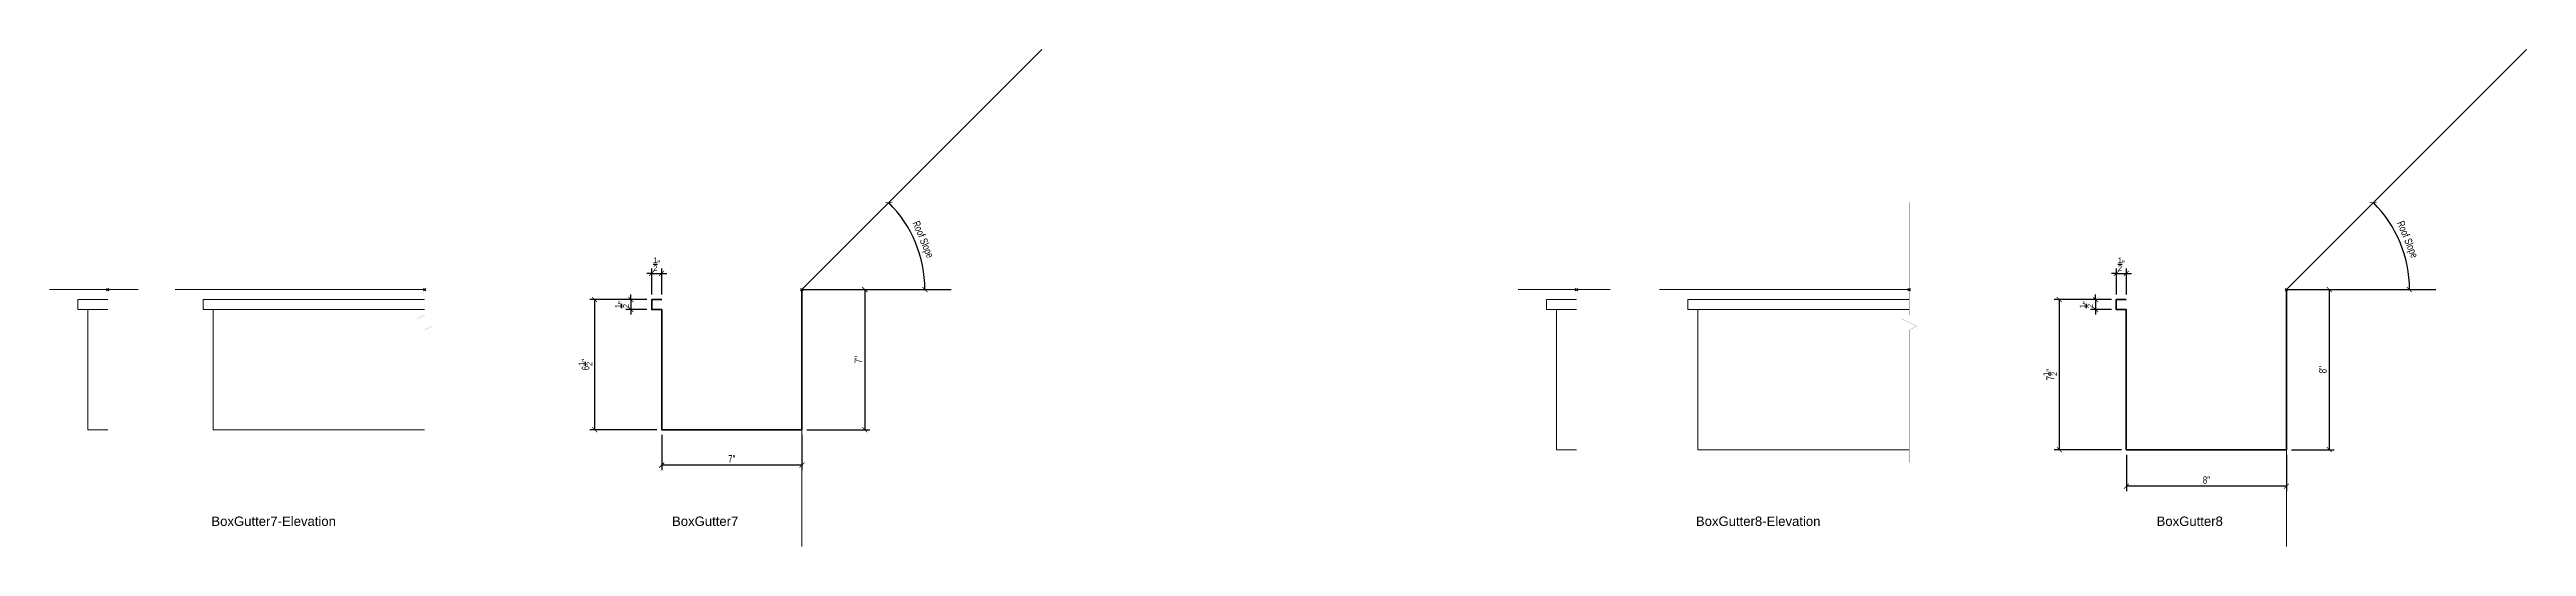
# Model space of a CAD drawing. Header units: inches. Extents: x 1550 to 1938, y 1113 to 1725.
# Drawn here: x 1737.4 to 1861.1, y 1551 to 1575.8 of the extents above; entities that cross this region are included whole.
import ezdxf
from ezdxf.enums import TextEntityAlignment as Align

# ---------------------------------------------------------------- set-up
doc = ezdxf.new("R2010")
doc.units = ezdxf.units.IN
doc.header["$LTSCALE"] = 4
doc.header["$MEASUREMENT"] = 0
doc.header["$PDMODE"] = 99
doc.header["$PDSIZE"] = 0.0625
doc.layers.get('Defpoints').update_dxf_attribs({"color": 121})
doc.layers.add('ANNSYMOBJ', color=131, linetype='Continuous')
doc.layers.add('DIMLINE', color=211, linetype='Continuous')
for name, color, linetype, lineweight in [('FINE', 90, 'Continuous', 18), ('Thin', 150, 'Continuous', 18), ('TITTXT', 213, 'Continuous', 50), ('Wide', 212, 'Continuous', 35), ('XLINE', 140, 'Continuous', 18)]:
    doc.layers.add(name, color=color, linetype=linetype, lineweight=lineweight)
doc.styles.add('Arch-Dim', font='arial.ttf', dxfattribs={"width": 0.75})
doc.styles.add('RomanS', font='romans.shx')
doc.dimstyles.new('Aec-Arch-I-3', dxfattribs={"dimscale": 4, "dimtxt": 0.09375, "dimasz": 0.0625, "dimexe": 0.0625, "dimexo": 0.0625, "dimgap": 0.03125, "dimtad": 1, "dimdec": 4, "dimzin": 3, "dimdsep": 46, "dimlunit": 4, "dimtxsty": 'Arch-Dim', "dimblk": 'ARCHTICK', "dimcen": 0.09375, "dimclrd": 8, "dimclre": 8, "dimazin": 2, "dimtfac": 0.75, "dimtdec": 4, "dimtix": 1, "dimtmove": 1, "dimatfit": 2, "dimldrblk": 'OPEN90', "dimfxl": 1, "dimtolj": 1, "dimtzin": 0, "dimarcsym": 0})

msp = doc.modelspace()

# ---------------------------------------------------------------- blocks, each defined once
blk = doc.blocks.new('Anno_Title_T2')
at = {"color": 0, "linetype": 'ByBlock', "lineweight": -2, "style": 'RomanS'}
blk.add_attdef('TITLE', (0, 0.5), '', height=1.25, dxfattribs=at)
blk.add_attdef('SCALE', text='', height=0.75, dxfattribs=at).set_placement((0, -0.5), align=Align.TOP_LEFT)
blk = doc.blocks.new('_ArchTick')
at = {"color": 0, "linetype": 'ByBlock', "const_width": 0.15}
blk.add_lwpolyline([(-0.5, -0.5), (0.5, 0.5)], dxfattribs=at)
blk = doc.blocks.new('*D241')
at = {"layer": 'Defpoints', "color": 0, "transparency": 16777216}
for p in [(1786.95, 1575.84), (1780.89, 1565.43), (1774.95, 1563.84), (1774.95, 1563.84), (1782.42, 1563.84)]:
    blk.add_point(p, dxfattribs=at)
at = {"layer": 'DIMLINE', "color": 8, "lineweight": -2, "transparency": 16777216}
blk.add_arc((1774.95, 1563.84), 6.15, 0, 45, dxfattribs=at)
at = {"layer": 'DIMLINE', "color": 8, "lineweight": -2, "transparency": 16777216, "xscale": 0.25, "yscale": 0.25, "zscale": 0.25}
for p, rotation in [((1779.3, 1568.18), 134.9999999999998), ((1781.1, 1563.84), 270.0000000000012)]:
    blk.add_blockref('_ArchTick', p, dxfattribs=dict(at, rotation=rotation))
at = {"layer": 'DIMLINE', "color": 0, "transparency": 16777216, "insert": (1780.97, 1566.33), "char_height": 0.375, "attachment_point": 5, "rotation": 292.5, "style": 'Arch-Dim'}
blk.add_mtext('\\A1;Roof Slope', dxfattribs=at)
blk = doc.blocks.new('_Open90')
at = {"color": 0, "linetype": 'ByBlock', "lineweight": -2}
for p, q in [((0, 0), (-1, 0)), ((-0.5, 0.5), (0, 0)), ((0, 0), (-0.5, -0.5))]:
    blk.add_line(p, q, dxfattribs=at)
blk = doc.blocks.new('AecDtl_BoxGutter7Section')
at = {"layer": 'Wide'}
blk.add_lwpolyline([(6, 6), (0, 0), (0, -7), (-7, -7), (-7, -1), (-7.5, -1), (-7.5, -0.5), (-7, -0.5)], dxfattribs=at)
blk = doc.blocks.new('*D258')
at = {"layer": 'Defpoints', "color": 0, "transparency": 16777216}
for p in [(1767.95, 1556.84), (1774.95, 1556.84), (1767.95, 1555.07)]:
    blk.add_point(p, dxfattribs=at)
at = {"layer": 'DIMLINE', "color": 8, "lineweight": -2, "transparency": 16777216}
for p, q in [((1767.95, 1556.59), (1767.95, 1554.82)), ((1774.95, 1556.59), (1774.95, 1554.82)), ((1774.95, 1555.07), (1767.95, 1555.07))]:
    blk.add_line(p, q, dxfattribs=at)
at = {"layer": 'DIMLINE', "color": 8, "lineweight": -2, "transparency": 16777216, "xscale": 0.25, "yscale": 0.25, "zscale": 0.25, "rotation": 180}
blk.add_blockref('_ArchTick', (1767.95, 1555.07), dxfattribs=at)
at = {"layer": 'DIMLINE', "color": 8, "lineweight": -2, "transparency": 16777216, "xscale": 0.25, "yscale": 0.25, "zscale": 0.25}
blk.add_blockref('_ArchTick', (1774.95, 1555.07), dxfattribs=at)
at = {"layer": 'DIMLINE', "color": 0, "transparency": 16777216, "insert": (1771.45, 1555.38), "char_height": 0.375, "attachment_point": 5, "style": 'Arch-Dim'}
blk.add_mtext('\\A1;7"', dxfattribs=at)
blk = doc.blocks.new('*D259')
at = {"layer": 'Defpoints', "color": 0, "transparency": 16777216}
for p in [(1774.95, 1563.84), (1774.95, 1556.84), (1778.1, 1556.84)]:
    blk.add_point(p, dxfattribs=at)
at = {"layer": 'DIMLINE', "color": 8, "lineweight": -2, "transparency": 16777216}
for p, q in [((1775.2, 1563.84), (1778.35, 1563.84)), ((1778.1, 1563.84), (1778.1, 1556.84)), ((1775.2, 1556.84), (1778.35, 1556.84))]:
    blk.add_line(p, q, dxfattribs=at)
at = {"layer": 'DIMLINE', "color": 8, "lineweight": -2, "transparency": 16777216, "xscale": 0.25, "yscale": 0.25, "zscale": 0.25}
for p, rotation in [((1778.1, 1563.84), 90), ((1778.1, 1556.84), 270)]:
    blk.add_blockref('_ArchTick', p, dxfattribs=dict(at, rotation=rotation))
at = {"layer": 'DIMLINE', "color": 0, "transparency": 16777216, "insert": (1777.78, 1560.34), "char_height": 0.375, "attachment_point": 5, "rotation": 90, "style": 'Arch-Dim'}
blk.add_mtext('\\A1;7"', dxfattribs=at)
blk = doc.blocks.new('*D260')
at = {"layer": 'Defpoints', "color": 0, "transparency": 16777216}
for p in [(1764.6, 1563.34), (1767.45, 1563.34), (1767.95, 1556.84)]:
    blk.add_point(p, dxfattribs=at)
at = {"layer": 'DIMLINE', "color": 8, "lineweight": -2, "transparency": 16777216}
for p, q in [((1767.2, 1563.34), (1764.35, 1563.34)), ((1764.6, 1556.84), (1764.6, 1563.34)), ((1767.7, 1556.84), (1764.35, 1556.84))]:
    blk.add_line(p, q, dxfattribs=at)
at = {"layer": 'DIMLINE', "color": 8, "lineweight": -2, "transparency": 16777216, "xscale": 0.25, "yscale": 0.25, "zscale": 0.25}
for p, rotation in [((1764.6, 1563.34), 90), ((1764.6, 1556.84), 270)]:
    blk.add_blockref('_ArchTick', p, dxfattribs=dict(at, rotation=rotation))
at = {"layer": 'DIMLINE', "color": 0, "transparency": 16777216, "insert": (1764.14, 1560.09), "char_height": 0.375, "attachment_point": 5, "rotation": 90, "style": 'Arch-Dim'}
blk.add_mtext('\\A1;6{\\H0.750000x;\\S1/2;}"', dxfattribs=at)
blk = doc.blocks.new('*D261')
at = {"layer": 'Defpoints', "color": 0, "transparency": 16777216}
for p in [(1767.95, 1564.65), (1767.45, 1563.34), (1767.95, 1563.34)]:
    blk.add_point(p, dxfattribs=at)
at = {"layer": 'DIMLINE', "color": 8, "lineweight": -2, "transparency": 16777216}
for p, q in [((1767.45, 1563.59), (1767.45, 1564.9)), ((1767.95, 1563.59), (1767.95, 1564.9)), ((1767.45, 1564.65), (1767.2, 1564.65)), ((1767.45, 1564.65), (1767.95, 1564.65)), ((1767.95, 1564.65), (1768.2, 1564.65))]:
    blk.add_line(p, q, dxfattribs=at)
at = {"layer": 'DIMLINE', "color": 8, "lineweight": -2, "transparency": 16777216, "xscale": 0.25, "yscale": 0.25, "zscale": 0.25}
blk.add_blockref('_ArchTick', (1767.45, 1564.65), dxfattribs=at)
at = {"layer": 'DIMLINE', "color": 8, "lineweight": -2, "transparency": 16777216, "xscale": 0.25, "yscale": 0.25, "zscale": 0.25, "rotation": 180}
blk.add_blockref('_ArchTick', (1767.95, 1564.65), dxfattribs=at)
at = {"layer": 'DIMLINE', "color": 0, "transparency": 16777216, "insert": (1767.7, 1565.11), "char_height": 0.375, "attachment_point": 5, "style": 'Arch-Dim'}
blk.add_mtext('\\A1;{\\H0.750000x;\\S1/2;}"', dxfattribs=at)
blk = doc.blocks.new('*D262')
at = {"layer": 'Defpoints', "color": 0, "transparency": 16777216}
for p in [(1766.41, 1562.84), (1767.45, 1563.34), (1767.45, 1562.84)]:
    blk.add_point(p, dxfattribs=at)
at = {"layer": 'DIMLINE', "color": 8, "lineweight": -2, "transparency": 16777216}
for p, q in [((1766.41, 1563.34), (1766.41, 1563.59)), ((1767.2, 1563.34), (1766.16, 1563.34)), ((1767.2, 1562.84), (1766.16, 1562.84)), ((1766.41, 1563.34), (1766.41, 1562.84)), ((1766.41, 1562.84), (1766.41, 1562.59))]:
    blk.add_line(p, q, dxfattribs=at)
at = {"layer": 'DIMLINE', "color": 8, "lineweight": -2, "transparency": 16777216, "xscale": 0.25, "yscale": 0.25, "zscale": 0.25}
for p, rotation in [((1766.41, 1563.34), 270), ((1766.41, 1562.84), 90)]:
    blk.add_blockref('_ArchTick', p, dxfattribs=dict(at, rotation=rotation))
at = {"layer": 'DIMLINE', "color": 0, "transparency": 16777216, "insert": (1765.96, 1563.09), "char_height": 0.375, "attachment_point": 5, "rotation": 90, "style": 'Arch-Dim'}
blk.add_mtext('\\A1;{\\H0.750000x;\\S1/2;}"', dxfattribs=at)
blk = doc.blocks.new('AecDtl_BoxGut7Elev')
at = {"layer": 'Thin'}
for p, q in [((-1.5, -0.5), (0, -0.5)), ((-1, -1), (0, -1)), ((-1, -7), (0, -7))]:
    blk.add_line(p, q, dxfattribs=at)
blk.add_lwpolyline([(-1.5, -0.5), (-1.5, -1), (-1, -1), (-1, -7)], dxfattribs=at)
blk = doc.blocks.new('*D242')
at = {"layer": 'Defpoints', "color": 0, "transparency": 16777216}
for p in [(1861.15, 1575.84), (1855.08, 1565.43), (1849.15, 1563.84), (1849.15, 1563.84), (1856.62, 1563.84)]:
    blk.add_point(p, dxfattribs=at)
at = {"layer": 'DIMLINE', "color": 8, "lineweight": -2, "transparency": 16777216}
blk.add_arc((1849.15, 1563.84), 6.15, 360, 45, dxfattribs=at)
at = {"layer": 'DIMLINE', "color": 8, "lineweight": -2, "transparency": 16777216, "xscale": 0.25, "yscale": 0.25, "zscale": 0.25}
for p, rotation in [((1853.49, 1568.18), 134.9999999999994), ((1855.29, 1563.84), 269.9999999999991)]:
    blk.add_blockref('_ArchTick', p, dxfattribs=dict(at, rotation=rotation))
at = {"layer": 'DIMLINE', "color": 0, "transparency": 16777216, "insert": (1855.16, 1566.33), "char_height": 0.375, "attachment_point": 5, "rotation": 292.5, "style": 'Arch-Dim'}
blk.add_mtext('\\A1;Roof Slope', dxfattribs=at)
blk = doc.blocks.new('AecDtl_BoxGutter8Section')
at = {"layer": 'Wide'}
blk.add_lwpolyline([(6, 6), (0, 0), (0, -8), (-8, -8), (-8, -1), (-8.5, -1), (-8.5, -0.5), (-8, -0.5)], dxfattribs=at)
blk = doc.blocks.new('*D263')
at = {"layer": 'Defpoints', "color": 0, "transparency": 16777216}
for p in [(1841.15, 1555.84), (1849.15, 1555.84), (1841.15, 1554.01)]:
    blk.add_point(p, dxfattribs=at)
at = {"layer": 'DIMLINE', "color": 8, "lineweight": -2, "transparency": 16777216}
for p, q in [((1841.15, 1555.59), (1841.15, 1553.76)), ((1849.15, 1555.59), (1849.15, 1553.76)), ((1849.15, 1554.01), (1841.15, 1554.01))]:
    blk.add_line(p, q, dxfattribs=at)
at = {"layer": 'DIMLINE', "color": 8, "lineweight": -2, "transparency": 16777216, "xscale": 0.25, "yscale": 0.25, "zscale": 0.25, "rotation": 180}
blk.add_blockref('_ArchTick', (1841.15, 1554.01), dxfattribs=at)
at = {"layer": 'DIMLINE', "color": 8, "lineweight": -2, "transparency": 16777216, "xscale": 0.25, "yscale": 0.25, "zscale": 0.25}
blk.add_blockref('_ArchTick', (1849.15, 1554.01), dxfattribs=at)
at = {"layer": 'DIMLINE', "color": 0, "transparency": 16777216, "insert": (1845.15, 1554.32), "char_height": 0.375, "attachment_point": 5, "style": 'Arch-Dim'}
blk.add_mtext('\\A1;8"', dxfattribs=at)
blk = doc.blocks.new('*D264')
at = {"layer": 'Defpoints', "color": 0, "transparency": 16777216}
for p in [(1849.15, 1563.84), (1849.15, 1555.84), (1851.29, 1555.84)]:
    blk.add_point(p, dxfattribs=at)
at = {"layer": 'DIMLINE', "color": 8, "lineweight": -2, "transparency": 16777216}
for p, q in [((1849.4, 1563.84), (1851.54, 1563.84)), ((1851.29, 1563.84), (1851.29, 1555.84)), ((1849.4, 1555.84), (1851.54, 1555.84))]:
    blk.add_line(p, q, dxfattribs=at)
at = {"layer": 'DIMLINE', "color": 8, "lineweight": -2, "transparency": 16777216, "xscale": 0.25, "yscale": 0.25, "zscale": 0.25}
for p, rotation in [((1851.29, 1563.84), 90), ((1851.29, 1555.84), 270)]:
    blk.add_blockref('_ArchTick', p, dxfattribs=dict(at, rotation=rotation))
at = {"layer": 'DIMLINE', "color": 0, "transparency": 16777216, "insert": (1850.97, 1559.84), "char_height": 0.375, "attachment_point": 5, "rotation": 90, "style": 'Arch-Dim'}
blk.add_mtext('\\A1;8"', dxfattribs=at)
blk = doc.blocks.new('*D265')
at = {"layer": 'Defpoints', "color": 0, "transparency": 16777216}
for p in [(1837.8, 1563.34), (1840.65, 1563.34), (1841.15, 1555.84)]:
    blk.add_point(p, dxfattribs=at)
at = {"layer": 'DIMLINE', "color": 8, "lineweight": -2, "transparency": 16777216}
for p, q in [((1840.4, 1563.34), (1837.55, 1563.34)), ((1837.8, 1555.84), (1837.8, 1563.34)), ((1840.9, 1555.84), (1837.55, 1555.84))]:
    blk.add_line(p, q, dxfattribs=at)
at = {"layer": 'DIMLINE', "color": 8, "lineweight": -2, "transparency": 16777216, "xscale": 0.25, "yscale": 0.25, "zscale": 0.25}
for p, rotation in [((1837.8, 1563.34), 90), ((1837.8, 1555.84), 270)]:
    blk.add_blockref('_ArchTick', p, dxfattribs=dict(at, rotation=rotation))
at = {"layer": 'DIMLINE', "color": 0, "transparency": 16777216, "insert": (1837.34, 1559.59), "char_height": 0.375, "attachment_point": 5, "rotation": 90, "style": 'Arch-Dim'}
blk.add_mtext('\\A1;7{\\H0.750000x;\\S1/2;}"', dxfattribs=at)
blk = doc.blocks.new('*D74')
at = {"layer": 'Defpoints', "color": 0, "transparency": 16777216}
for p in [(1841.15, 1564.65), (1840.65, 1563.34), (1841.15, 1563.34)]:
    blk.add_point(p, dxfattribs=at)
at = {"layer": 'DIMLINE', "color": 8, "lineweight": -2, "transparency": 16777216}
for p, q in [((1840.65, 1563.59), (1840.65, 1564.9)), ((1841.15, 1563.59), (1841.15, 1564.9)), ((1840.65, 1564.65), (1840.4, 1564.65)), ((1840.65, 1564.65), (1841.15, 1564.65)), ((1841.15, 1564.65), (1841.4, 1564.65))]:
    blk.add_line(p, q, dxfattribs=at)
at = {"layer": 'DIMLINE', "color": 8, "lineweight": -2, "transparency": 16777216, "xscale": 0.25, "yscale": 0.25, "zscale": 0.25}
blk.add_blockref('_ArchTick', (1840.65, 1564.65), dxfattribs=at)
at = {"layer": 'DIMLINE', "color": 8, "lineweight": -2, "transparency": 16777216, "xscale": 0.25, "yscale": 0.25, "zscale": 0.25, "rotation": 180}
blk.add_blockref('_ArchTick', (1841.15, 1564.65), dxfattribs=at)
at = {"layer": 'DIMLINE', "color": 0, "transparency": 16777216, "insert": (1840.9, 1565.11), "char_height": 0.375, "attachment_point": 5, "style": 'Arch-Dim'}
blk.add_mtext('\\A1;{\\H0.750000x;\\S1/2;}"', dxfattribs=at)
blk = doc.blocks.new('*D75')
at = {"layer": 'Defpoints', "color": 0, "transparency": 16777216}
for p in [(1839.61, 1562.84), (1840.65, 1563.34), (1840.65, 1562.84)]:
    blk.add_point(p, dxfattribs=at)
at = {"layer": 'DIMLINE', "color": 8, "lineweight": -2, "transparency": 16777216}
for p, q in [((1839.61, 1563.34), (1839.61, 1563.59)), ((1840.4, 1563.34), (1839.36, 1563.34)), ((1840.4, 1562.84), (1839.36, 1562.84)), ((1839.61, 1563.34), (1839.61, 1562.84)), ((1839.61, 1562.84), (1839.61, 1562.59))]:
    blk.add_line(p, q, dxfattribs=at)
at = {"layer": 'DIMLINE', "color": 8, "lineweight": -2, "transparency": 16777216, "xscale": 0.25, "yscale": 0.25, "zscale": 0.25}
for p, rotation in [((1839.61, 1563.34), 270), ((1839.61, 1562.84), 90)]:
    blk.add_blockref('_ArchTick', p, dxfattribs=dict(at, rotation=rotation))
at = {"layer": 'DIMLINE', "color": 0, "transparency": 16777216, "insert": (1839.15, 1563.09), "char_height": 0.375, "attachment_point": 5, "rotation": 90, "style": 'Arch-Dim'}
blk.add_mtext('\\A1;{\\H0.750000x;\\S1/2;}"', dxfattribs=at)
blk = doc.blocks.new('AecDtl_BoxGut8Elev')
at = {"layer": 'Thin'}
for p, q in [((-1.5, -0.5), (0, -0.5)), ((-1, -1), (0, -1)), ((-1, -8), (0, -8))]:
    blk.add_line(p, q, dxfattribs=at)
blk.add_lwpolyline([(-1.5, -0.5), (-1.5, -1), (-1, -1), (-1, -8)], dxfattribs=at)

# ---------------------------------------------------------------- dimensions: what is measured, and where the dimension line sits
at = {"layer": 'DIMLINE'}
for base, line1, line2, picture, middle in [((1780.88783, 1565.4297), ((1774.95183, 1563.83915), (1786.95183, 1575.83915)), ((1774.95183, 1563.83915), (1782.42343, 1563.83915)), '*D241', (1780.9692, 1566.33163)), ((1855.08195, 1565.4297), ((1849.14595, 1563.83915), (1861.14595, 1575.83915)), ((1849.14595, 1563.83915), (1856.61755, 1563.83915)), '*D242', (1855.16332, 1566.33163))]:
    dim = msp.add_angular_dim_2l(base=base, line1=line1, line2=line2, text='Roof Slope', dimstyle='Aec-Arch-I-3', dxfattribs=at)
    dim.commit()
    dim.dimension.update_dxf_attribs({"geometry": picture, "text_midpoint": middle})
for base, p1, p2, picture, middle in [((1767.95183, 1564.65132), (1767.45183, 1563.33915), (1767.95183, 1563.33915), '*D261', (1767.70183, 1565.1056)), ((1841.14595, 1564.65132), (1840.64595, 1563.33915), (1841.14595, 1563.33915), '*D74', (1840.89595, 1565.1056)), ((1767.95183, 1555.0706), (1774.95183, 1556.83915), (1767.95183, 1556.83915), '*D258', (1771.45183, 1555.3831)), ((1841.14595, 1554.00836), (1849.14595, 1555.83915), (1841.14595, 1555.83915), '*D263', (1845.14595, 1554.32483))]:
    dim = msp.add_linear_dim(base=base, p1=p1, p2=p2, dimstyle='Aec-Arch-I-3', dxfattribs=at)
    dim.commit()
    dim.dimension.update_dxf_attribs({"geometry": picture, "text_midpoint": middle})
for base, p1, p2, picture, middle in [((1766.41136, 1562.83915), (1767.45183, 1563.33915), (1767.45183, 1562.83915), '*D262', (1765.95709, 1563.08915)), ((1778.09723, 1556.83915), (1774.95183, 1563.83915), (1774.95183, 1556.83915), '*D259', (1777.78473, 1560.33915)), ((1839.60548, 1562.83915), (1840.64595, 1563.33915), (1840.64595, 1562.83915), '*D75', (1839.1512, 1563.08915)), ((1851.29135, 1555.83915), (1849.14595, 1563.83915), (1849.14595, 1555.83915), '*D264', (1850.97488, 1559.83915)), ((1764.60117, 1563.33915), (1767.95183, 1556.83915), (1767.45183, 1563.33915), '*D260', (1764.14369, 1560.08915)), ((1837.79529, 1563.33915), (1841.14595, 1555.83915), (1840.64595, 1563.33915), '*D265', (1837.34101, 1559.58915))]:
    dim = msp.add_linear_dim(base=base, p1=p1, p2=p2, angle=90, dimstyle='Aec-Arch-I-3', dxfattribs=at)
    dim.commit()
    dim.dimension.update_dxf_attribs({"geometry": picture, "text_midpoint": middle})

# ---------------------------------------------------------------- linework, layer by layer
at = {"layer": 'ANNSYMOBJ', "const_width": 0.00375}
for points in [[(1756.10022, 1568.20876), (1756.10022, 1564.07403), (1756.10022, 1562.57403), (1755.72522, 1562.38653), (1756.47522, 1562.01153), (1756.10022, 1561.82403), (1756.10022, 1557.32403), (1756.10022, 1555.1893)], [(1830.29434, 1568.20876), (1830.29434, 1564.07403), (1830.29434, 1562.57403), (1829.91934, 1562.38653), (1830.66934, 1562.01153), (1830.29434, 1561.82403), (1830.29434, 1556.32403), (1830.29434, 1555.1893)]]:
    msp.add_lwpolyline(points, dxfattribs=at)
at = {"layer": 'DIMLINE'}
for p, q in [((1774.95183, 1563.83915), (1782.42343, 1563.83915)), ((1849.14595, 1563.83915), (1856.61755, 1563.83915))]:
    msp.add_line(p, q, dxfattribs=at)
at = {"layer": 'FINE'}
for points in [[(1774.95183, 1551.00391), (1774.95183, 1563.83915), (1786.95183, 1575.83915)], [(1849.14595, 1551.00391), (1849.14595, 1563.83915), (1861.14595, 1575.83915)], [(1741.78376, 1563.83915), (1737.35477, 1563.83915)], [(1756.10022, 1563.83915), (1743.6267, 1563.83915)], [(1815.34788, 1563.83915), (1810.75867, 1563.83915)], [(1830.29434, 1563.83915), (1817.82082, 1563.83915)]]:
    msp.add_lwpolyline(points, dxfattribs=at)
at = {"layer": 'Thin'}
for p, q in [((1745.03416, 1563.33915), (1756.10022, 1563.33915)), ((1745.53416, 1562.83915), (1756.10022, 1562.83915)), ((1819.22828, 1563.33915), (1830.29434, 1563.33915)), ((1819.72828, 1562.83915), (1830.29434, 1562.83915)), ((1745.53416, 1556.83915), (1756.10022, 1556.83915)), ((1819.72828, 1555.83915), (1830.29434, 1555.83915))]:
    msp.add_line(p, q, dxfattribs=at)
for points in [[(1745.03416, 1563.33915), (1745.03416, 1562.83915), (1745.53416, 1562.83915), (1745.53416, 1556.83915)], [(1819.22828, 1563.33915), (1819.22828, 1562.83915), (1819.72828, 1562.83915), (1819.72828, 1555.83915)]]:
    msp.add_lwpolyline(points, dxfattribs=at)
at = {"layer": 'XLINE'}
for p in [(1740.26224, 1563.83915), (1756.10022, 1563.83915), (1774.95183, 1563.83915), (1813.66614, 1563.83915), (1830.29434, 1563.83915), (1849.14595, 1563.83915)]:
    msp.add_point(p, dxfattribs=at)

# ---------------------------------------------------------------- block references
for name, p in [('AecDtl_BoxGutter7Section', (1774.95183, 1563.83915)), ('AecDtl_BoxGutter8Section', (1849.14595, 1563.83915)), ('AecDtl_BoxGut7Elev', (1740.26224, 1563.83915)), ('AecDtl_BoxGut8Elev', (1813.66614, 1563.83915))]:
    msp.add_blockref(name, p)
at = {"layer": 'TITTXT'}
ref = msp.add_blockref('Anno_Title_T2', (1745.44368, 1551.84316), dxfattribs=dict(at, xscale=0.375, yscale=0.375, zscale=0.375))
ref.add_attrib('TITLE', 'BoxGutter7-Elevation', (1745.44368, 1552.03066), dxfattribs={"layer": '0', "color": 0, "linetype": 'ByBlock', "lineweight": -2, "height": 0.46875, "style": 'Arch-Dim'})
ref = msp.add_blockref('Anno_Title_T2', (1768.46658, 1551.84316), dxfattribs=dict(at, xscale=0.375, yscale=0.375, zscale=0.375))
ref.add_attrib('TITLE', 'BoxGutter7', (1768.46658, 1552.03066), dxfattribs={"layer": '0', "color": 0, "linetype": 'ByBlock', "lineweight": -2, "height": 0.46875, "style": 'Arch-Dim'})
ref = msp.add_blockref('Anno_Title_T2', (1819.6378, 1551.84316), dxfattribs=dict(at, xscale=0.375, yscale=0.375, zscale=0.375))
ref.add_attrib('TITLE', 'BoxGutter8-Elevation', (1819.6378, 1552.03066), dxfattribs={"layer": '0', "color": 0, "linetype": 'ByBlock', "lineweight": -2, "height": 0.46875, "style": 'Arch-Dim'})
ref = msp.add_blockref('Anno_Title_T2', (1842.6607, 1551.84316), dxfattribs=dict(at, xscale=0.375, yscale=0.375, zscale=0.375))
ref.add_attrib('TITLE', 'BoxGutter8', (1842.6607, 1552.03066), dxfattribs={"layer": '0', "color": 0, "linetype": 'ByBlock', "lineweight": -2, "height": 0.46875, "style": 'Arch-Dim'})

msp.set_redraw_order([(e.dxf.handle, doc.entitydb.next_handle()) for e in msp.query("TEXT MTEXT ATTDEF DIMENSION ARC_DIMENSION")])  # texts and dimensions are drawn at this point

doc.saveas('drawing.dxf')
